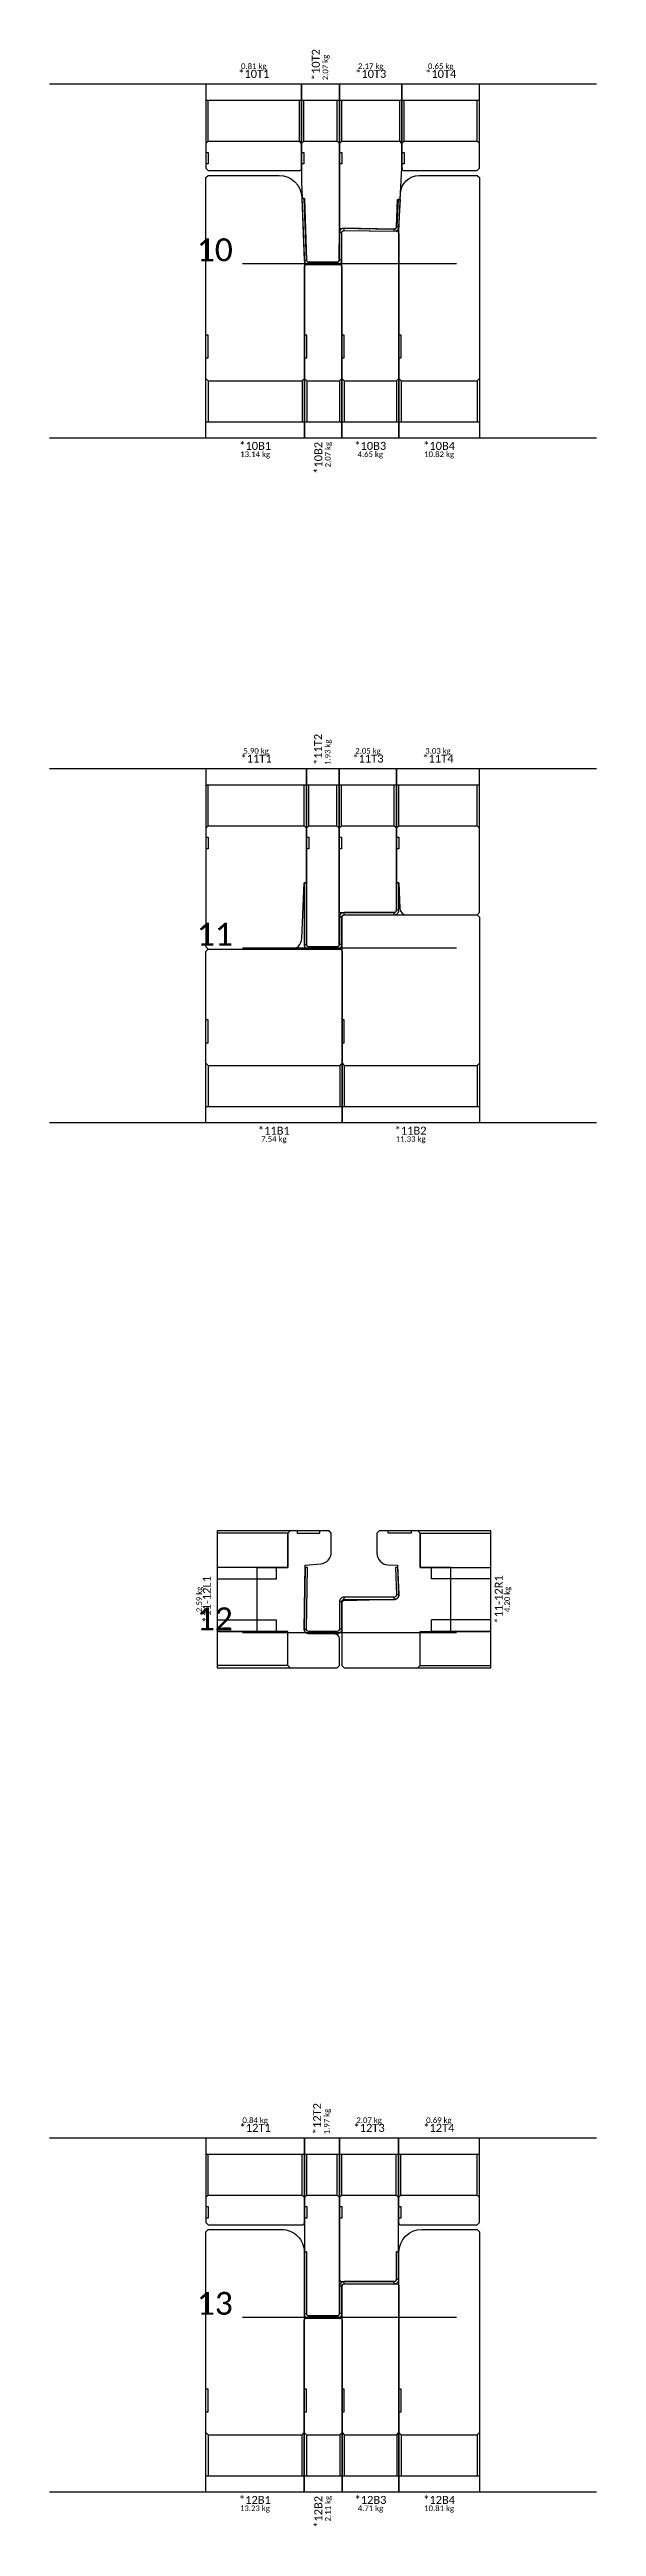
# Model space of a CAD drawing. Header units: millimetres. Extents: x -43 to 662, y -5184 to -4.
# Drawn here: x 422 to 662, y -4076 to -2990 of the extents above; entities that cross this region are included whole.
import ezdxf
from ezdxf.enums import TextEntityAlignment as Align

# ---------------------------------------------------------------- set-up
doc = ezdxf.new("R2010")
doc.units = ezdxf.units.MM
doc.layers.add('0-CAD-polyline', color=7, linetype='CONTINUOUS')
doc.styles.get("Standard").update_dxf_attribs({"font": 'calibri.ttf', "height": 3})

msp = doc.modelspace()

# ---------------------------------------------------------------- texts
at = {"layer": '0-CAD-polyline', "color": 5}
for s, height, p in [('0.81 kg', 2.45, (511.7, -2999.3)), ('2.17 kg', 2.45, (563, -2999.3)), ('0.65 kg', 2.45, (593.7, -2999.3)), ('*10T1', 3.5, (511.7, -3003.5)), ('*10T3', 3.5, (563, -3003.5)), ('*10T4', 3.5, (593.7, -3003.5)), ('*11T1', 3.5, (512.7, -3303.6)), ('5.90 kg', 2.45, (512.7, -3299.4)), ('*11T3', 3.5, (561.8, -3303.6)), ('2.05 kg', 2.45, (561.8, -3299.4)), ('*11T4', 3.5, (592.5, -3303.6)), ('3.03 kg', 2.45, (592.5, -3299.4)), ('0.84 kg', 2.45, (512.3, -3899.5)), ('2.07 kg', 2.45, (562.3, -3899.5)), ('0.69 kg', 2.45, (592.9, -3899.5)), ('*12T1', 3.5, (512.3, -3903.7)), ('*12T3', 3.5, (562.3, -3903.7)), ('*12T4', 3.5, (592.9, -3903.7))]:
    msp.add_text(s, height=height, dxfattribs=at).set_placement(p, align=Align.BOTTOM_CENTER)
for s, height, p in [('*10T2', 3.5, (538.9, -3003.5)), ('2.07 kg', 2.45, (543.1, -3003.5)), ('*11T2', 3.5, (539.9, -3303.6)), ('1.93 kg', 2.45, (544.1, -3303.6)), ('*12T2', 3.5, (539.5, -3903.7)), ('1.97 kg', 2.45, (543.7, -3903.7))]:
    msp.add_text(s, height=height, rotation=90, dxfattribs=at).set_placement(p, align=Align.MIDDLE_LEFT)
at = {"layer": '0-CAD-polyline'}
for s, p in [('10', (486.7, -3082.8)), ('11', (486.7, -3382.8)), ('12', (486.7, -3682.8)), ('13', (486.7, -3982.8))]:
    msp.add_text(s, height=10, dxfattribs=at).set_placement(p)
at = {"layer": '0-CAD-polyline', "color": 1}
for s, height, p in [('*10B1', 3.5, (512.3, -3162)), ('13.14 kg', 2.45, (512.3, -3166.2)), ('*10B3', 3.5, (562.8, -3162)), ('4.65 kg', 2.45, (562.8, -3166.2)), ('*10B4', 3.5, (593, -3162)), ('10.82 kg', 2.45, (593, -3166.2)), ('*11B1', 3.5, (520.5, -3462.1)), ('*11B2', 3.5, (580.5, -3462.1)), ('7.54 kg', 2.45, (520.5, -3466.3)), ('11.33 kg', 2.45, (580.5, -3466.3)), ('*12B1', 3.5, (512.2, -4062.2)), ('13.23 kg', 2.45, (512.2, -4066.4)), ('*12B3', 3.5, (562.9, -4062.2)), ('4.71 kg', 2.45, (562.9, -4066.4)), ('*12B4', 3.5, (593, -4062.2)), ('10.81 kg', 2.45, (593, -4066.4))]:
    msp.add_text(s, height=height, dxfattribs=at).set_placement(p, align=Align.TOP_CENTER)
for s, height, p in [('*10B2', 3.5, (540, -3162)), ('2.07 kg', 2.45, (544.2, -3162)), ('*12B2', 3.5, (540, -4062.2)), ('2.11 kg', 2.45, (544.2, -4062.2))]:
    msp.add_text(s, height=height, rotation=90, dxfattribs=at).set_placement(p, align=Align.MIDDLE_RIGHT)
at = {"layer": '0-CAD-polyline', "color": 4}
for s, height, p in [('2.59 kg', 2.45, (489.7, -3669.3)), ('*11-12L1', 3.5, (493.9, -3669.3))]:
    msp.add_text(s, height=height, rotation=90, dxfattribs=at).set_placement(p, align=Align.BOTTOM_CENTER)
for s, height, p in [('*11-12R1', 3.5, (617.4, -3669.3)), ('4.20 kg', 2.45, (621.6, -3669.3))]:
    msp.add_text(s, height=height, rotation=90, dxfattribs=at).set_placement(p, align=Align.TOP_CENTER)

# ---------------------------------------------------------------- linework, layer by layer
at = {"layer": '0-CAD-polyline', "color": 1}
for p, q in [((662.1, -3005.2), (422.1, -3005.2)), ((506.7, -3083.8), (600.7, -3083.8)), ((491.7, -3115.2), (490.7, -3115.2)), ((491.7, -3125.2), (491.7, -3115.2)), ((534.9, -3115.2), (533.9, -3115.2)), ((534.9, -3125.2), (534.9, -3115.2)), ((551.3, -3115.2), (550.3, -3115.2)), ((551.3, -3125.2), (551.3, -3115.2)), ((576.3, -3115.2), (575.3, -3115.2)), ((576.3, -3125.2), (576.3, -3115.2)), ((490.7, -3125.2), (491.7, -3125.2)), ((533.9, -3125.2), (534.9, -3125.2)), ((550.3, -3125.2), (551.3, -3125.2)), ((575.3, -3125.2), (576.3, -3125.2)), ((490.7, -3134.2), (491.7, -3135.2)), ((491.7, -3135.2), (491.7, -3153.2)), ((491.7, -3135.2), (532.9, -3135.2)), ((491.7, -3135.2), (491.7, -3153.2)), ((533.9, -3134.2), (532.9, -3135.2)), ((532.9, -3135.2), (532.9, -3153.2)), ((532.9, -3135.2), (532.9, -3153.2)), ((533.9, -3134.2), (534.9, -3135.2)), ((534.9, -3135.2), (534.9, -3153.2)), ((534.9, -3135.2), (549.3, -3135.2)), ((534.9, -3135.2), (534.9, -3153.2)), ((550.3, -3134.2), (549.3, -3135.2)), ((549.3, -3135.2), (549.3, -3153.2)), ((549.3, -3135.2), (549.3, -3153.2)), ((550.3, -3134.2), (551.3, -3135.2)), ((551.3, -3135.2), (551.3, -3153.2)), ((551.3, -3135.2), (574.3, -3135.2)), ((551.3, -3135.2), (551.3, -3153.2)), ((575.3, -3134.2), (574.3, -3135.2)), ((574.3, -3135.2), (574.3, -3153.2)), ((574.3, -3135.2), (574.3, -3153.2)), ((575.3, -3134.2), (576.3, -3135.2)), ((576.3, -3135.2), (576.3, -3153.2)), ((576.3, -3135.2), (609.7, -3135.2)), ((576.3, -3135.2), (576.3, -3153.2)), ((610.7, -3134.2), (609.7, -3135.2)), ((609.7, -3135.2), (609.7, -3153.2)), ((609.7, -3135.2), (609.7, -3153.2)), ((490.7, -3153.2), (533.9, -3153.2)), ((490.7, -3153.2), (533.9, -3153.2)), ((533.9, -3153.2), (550.3, -3153.2)), ((533.9, -3153.2), (550.3, -3153.2)), ((550.3, -3153.2), (575.3, -3153.2)), ((550.3, -3153.2), (575.3, -3153.2)), ((575.3, -3153.2), (610.7, -3153.2)), ((575.3, -3153.2), (610.7, -3153.2)), ((422.1, -3160.2), (662.1, -3160.2)), ((662.1, -3305.3), (422.1, -3305.3)), ((506.7, -3383.8), (600.7, -3383.8)), ((491.7, -3415.3), (490.7, -3415.3)), ((491.7, -3425.3), (491.7, -3415.3)), ((551.4, -3415.3), (550.4, -3415.3)), ((551.4, -3425.3), (551.4, -3415.3)), ((490.7, -3425.3), (491.7, -3425.3)), ((550.4, -3425.3), (551.4, -3425.3)), ((490.7, -3434.3), (491.7, -3435.3)), ((491.7, -3435.3), (491.7, -3453.3)), ((491.7, -3435.3), (549.4, -3435.3)), ((491.7, -3435.3), (491.7, -3453.3)), ((550.4, -3434.3), (549.4, -3435.3)), ((549.4, -3435.3), (549.4, -3453.3)), ((549.4, -3435.3), (549.4, -3453.3)), ((550.4, -3434.3), (551.4, -3435.3)), ((551.4, -3435.3), (551.4, -3453.3)), ((551.4, -3435.3), (609.7, -3435.3)), ((551.4, -3435.3), (551.4, -3453.3)), ((610.7, -3434.3), (609.7, -3435.3)), ((609.7, -3435.3), (609.7, -3453.3)), ((609.7, -3435.3), (609.7, -3453.3)), ((422.1, -3460.3), (662.1, -3460.3)), ((490.7, -3453.3), (550.4, -3453.3)), ((490.7, -3453.3), (550.4, -3453.3)), ((550.4, -3453.3), (610.7, -3453.3)), ((550.4, -3453.3), (610.7, -3453.3)), ((495.7, -3639.3), (495.7, -3699.3)), ((615.7, -3699.3), (615.7, -3639.3)), ((506.7, -3683.8), (600.7, -3683.8)), ((662.1, -3905.4), (422.1, -3905.4)), ((506.7, -3983.8), (600.7, -3983.8)), ((491.7, -4015.4), (490.7, -4015.4)), ((491.7, -4025.4), (491.7, -4015.4)), ((534.8, -4015.4), (533.8, -4015.4)), ((534.8, -4025.4), (534.8, -4015.4)), ((551.4, -4015.4), (550.4, -4015.4)), ((551.4, -4025.4), (551.4, -4015.4)), ((576.4, -4015.4), (575.4, -4015.4)), ((576.4, -4025.4), (576.4, -4015.4)), ((490.7, -4025.4), (491.7, -4025.4)), ((533.8, -4025.4), (534.8, -4025.4)), ((550.4, -4025.4), (551.4, -4025.4)), ((575.4, -4025.4), (576.4, -4025.4)), ((490.7, -4034.4), (491.7, -4035.4)), ((491.7, -4035.4), (491.7, -4053.4)), ((491.7, -4035.4), (532.8, -4035.4)), ((491.7, -4035.4), (491.7, -4053.4)), ((533.8, -4034.4), (532.8, -4035.4)), ((532.8, -4035.4), (532.8, -4053.4)), ((532.8, -4035.4), (532.8, -4053.4)), ((533.8, -4034.4), (534.8, -4035.4)), ((534.8, -4035.4), (534.8, -4053.4)), ((534.8, -4035.4), (549.4, -4035.4)), ((534.8, -4035.4), (534.8, -4053.4)), ((550.4, -4034.4), (549.4, -4035.4)), ((549.4, -4035.4), (549.4, -4053.4)), ((549.4, -4035.4), (549.4, -4053.4)), ((550.4, -4034.4), (551.4, -4035.4)), ((551.4, -4035.4), (551.4, -4053.4)), ((551.4, -4035.4), (574.4, -4035.4)), ((551.4, -4035.4), (551.4, -4053.4)), ((575.4, -4034.4), (574.4, -4035.4)), ((574.4, -4035.4), (574.4, -4053.4)), ((574.4, -4035.4), (574.4, -4053.4)), ((575.4, -4034.4), (576.4, -4035.4)), ((576.4, -4035.4), (576.4, -4053.4)), ((576.4, -4035.4), (609.7, -4035.4)), ((576.4, -4035.4), (576.4, -4053.4)), ((610.7, -4034.4), (609.7, -4035.4)), ((609.7, -4035.4), (609.7, -4053.4)), ((609.7, -4035.4), (609.7, -4053.4)), ((490.7, -4053.4), (533.8, -4053.4)), ((490.7, -4053.4), (533.8, -4053.4)), ((533.8, -4053.4), (550.4, -4053.4)), ((533.8, -4053.4), (550.4, -4053.4)), ((550.4, -4053.4), (575.4, -4053.4)), ((550.4, -4053.4), (575.4, -4053.4)), ((575.4, -4053.4), (610.7, -4053.4)), ((575.4, -4053.4), (610.7, -4053.4)), ((422.1, -4060.4), (662.1, -4060.4))]:
    msp.add_line(p, q, dxfattribs=at)
at = {"layer": '0-CAD-polyline', "color": 5}
for p, q in [((490.7, -3012.2), (532.7, -3012.2)), ((490.7, -3012.2), (532.7, -3012.2)), ((491.7, -3030.2), (491.7, -3012.2)), ((491.7, -3030.2), (491.7, -3012.2)), ((531.7, -3030.2), (531.7, -3012.2)), ((531.7, -3030.2), (531.7, -3012.2)), ((532.7, -3012.2), (549.3, -3012.2)), ((532.7, -3012.2), (549.3, -3012.2)), ((533.7, -3030.2), (533.7, -3012.2)), ((533.7, -3030.2), (533.7, -3012.2)), ((548.3, -3030.2), (548.3, -3012.2)), ((548.3, -3030.2), (548.3, -3012.2)), ((549.3, -3012.2), (576.7, -3012.2)), ((549.3, -3012.2), (576.7, -3012.2)), ((550.3, -3030.2), (550.3, -3012.2)), ((550.3, -3030.2), (550.3, -3012.2)), ((575.7, -3030.2), (575.7, -3012.2)), ((575.7, -3030.2), (575.7, -3012.2)), ((576.7, -3012.2), (610.7, -3012.2)), ((576.7, -3012.2), (610.7, -3012.2)), ((577.7, -3030.2), (577.7, -3012.2)), ((577.7, -3030.2), (577.7, -3012.2)), ((609.7, -3030.2), (609.7, -3012.2)), ((609.7, -3030.2), (609.7, -3012.2)), ((490.7, -3031.2), (491.7, -3030.2)), ((490.7, -3035.2), (491.7, -3035.2)), ((491.7, -3030.2), (531.7, -3030.2)), ((491.7, -3035.2), (491.7, -3040.1)), ((532.7, -3031.2), (531.7, -3030.2)), ((532.7, -3031.2), (533.7, -3030.2)), ((532.7, -3035.2), (533.7, -3035.2)), ((533.7, -3030.2), (548.3, -3030.2)), ((533.7, -3035.2), (533.7, -3040.2)), ((549.3, -3031.2), (548.3, -3030.2)), ((549.3, -3031.2), (550.3, -3030.2)), ((549.3, -3035.2), (550.3, -3035.2)), ((550.3, -3030.2), (575.7, -3030.2)), ((550.3, -3035.2), (550.3, -3040.2)), ((576.7, -3031.2), (575.7, -3030.2)), ((576.7, -3031.2), (577.7, -3030.2)), ((576.7, -3035.2), (577.7, -3035.2)), ((577.7, -3030.2), (609.7, -3030.2)), ((577.7, -3035.2), (577.7, -3040.1)), ((610.7, -3031.2), (609.7, -3030.2)), ((491.7, -3040.1), (490.7, -3040.1)), ((533.7, -3040.2), (532.7, -3040.2)), ((550.3, -3040.2), (549.3, -3040.2)), ((577.7, -3040.1), (576.7, -3040.1)), ((550.3, -3070.3), (549.3, -3070.3)), ((551.3, -3069.4), (551.3, -3068.4)), ((573.3, -3069.7), (573.3, -3068.7)), ((575.4, -3067.8), (574.4, -3067.8)), ((533.8, -3082.4), (534.8, -3082.3)), ((550.3, -3082.3), (549.3, -3082.3)), ((535.8, -3084.3), (535.8, -3083.3)), ((542.1, -3084.3), (542.1, -3083.3)), ((548.3, -3084.3), (548.3, -3083.3)), ((490.7, -3312.3), (534.8, -3312.3)), ((490.7, -3312.3), (534.8, -3312.3)), ((491.7, -3330.3), (491.7, -3312.3)), ((491.7, -3330.3), (491.7, -3312.3)), ((533.8, -3330.3), (533.8, -3312.3)), ((533.8, -3330.3), (533.8, -3312.3)), ((534.8, -3312.3), (549.2, -3312.3)), ((534.8, -3312.3), (549.2, -3312.3)), ((535.8, -3330.3), (535.8, -3312.3)), ((535.8, -3330.3), (535.8, -3312.3)), ((548.2, -3330.3), (548.2, -3312.3)), ((548.2, -3330.3), (548.2, -3312.3)), ((549.2, -3312.3), (574.3, -3312.3)), ((549.2, -3312.3), (574.3, -3312.3)), ((550.2, -3330.3), (550.2, -3312.3)), ((550.2, -3330.3), (550.2, -3312.3)), ((573.3, -3330.3), (573.3, -3312.3)), ((573.3, -3330.3), (573.3, -3312.3)), ((574.3, -3312.3), (610.7, -3312.3)), ((574.3, -3312.3), (610.7, -3312.3)), ((575.3, -3330.3), (575.3, -3312.3)), ((575.3, -3330.3), (575.3, -3312.3)), ((609.7, -3330.3), (609.7, -3312.3)), ((609.7, -3330.3), (609.7, -3312.3)), ((490.7, -3331.3), (491.7, -3330.3)), ((491.7, -3330.3), (533.8, -3330.3)), ((534.8, -3331.3), (533.8, -3330.3)), ((534.8, -3331.3), (535.8, -3330.3)), ((535.8, -3330.3), (548.2, -3330.3)), ((549.2, -3331.3), (548.2, -3330.3)), ((549.2, -3331.3), (550.2, -3330.3)), ((550.2, -3330.3), (573.3, -3330.3)), ((574.3, -3331.3), (573.3, -3330.3)), ((574.3, -3331.3), (575.3, -3330.3)), ((575.3, -3330.3), (609.7, -3330.3)), ((610.7, -3331.3), (609.7, -3330.3)), ((490.7, -3335.3), (491.7, -3335.3)), ((491.7, -3340.3), (490.7, -3340.3)), ((491.7, -3335.3), (491.7, -3340.3)), ((534.8, -3335.3), (535.8, -3335.3)), ((535.8, -3340.3), (534.8, -3340.3)), ((535.8, -3335.3), (535.8, -3340.3)), ((549.2, -3335.3), (550.2, -3335.3)), ((550.2, -3340.3), (549.2, -3340.3)), ((550.2, -3335.3), (550.2, -3340.3)), ((574.3, -3335.3), (575.3, -3335.3)), ((575.3, -3340.3), (574.3, -3340.3)), ((575.3, -3335.3), (575.3, -3340.3)), ((550.3, -3370.3), (549.3, -3370.3)), ((551.3, -3369.3), (551.3, -3368.3)), ((573.3, -3369.3), (573.3, -3368.3)), ((575.3, -3367.3), (574.3, -3367.3)), ((533.8, -3382.3), (534.8, -3382.3)), ((535.8, -3384.3), (535.8, -3383.3)), ((542.1, -3384.3), (542.1, -3383.3)), ((548.3, -3384.3), (548.3, -3383.3)), ((550.3, -3382.3), (549.3, -3382.3)), ((551.3, -3669.3), (551.3, -3668.3)), ((573.3, -3669.3), (573.3, -3668.3)), ((575.3, -3667.3), (574.3, -3667.3)), ((550.3, -3670.3), (549.3, -3670.3)), ((533.8, -3682.3), (534.8, -3682.3)), ((535.8, -3684.3), (535.8, -3683.3)), ((542.1, -3684.3), (542.1, -3683.3)), ((548.3, -3684.3), (548.3, -3683.3)), ((550.3, -3682.3), (549.3, -3682.3)), ((490.7, -3912.4), (533.9, -3912.4)), ((490.7, -3912.4), (533.9, -3912.4)), ((491.7, -3930.4), (491.7, -3912.4)), ((491.7, -3930.4), (491.7, -3912.4)), ((532.9, -3930.4), (532.9, -3912.4)), ((532.9, -3930.4), (532.9, -3912.4)), ((533.9, -3912.4), (549.3, -3912.4)), ((533.9, -3912.4), (549.3, -3912.4)), ((534.9, -3930.4), (534.9, -3912.4)), ((534.9, -3930.4), (534.9, -3912.4)), ((548.3, -3930.4), (548.3, -3912.4)), ((548.3, -3930.4), (548.3, -3912.4)), ((549.3, -3912.4), (575.2, -3912.4)), ((549.3, -3912.4), (575.2, -3912.4)), ((550.3, -3930.4), (550.3, -3912.4)), ((550.3, -3930.4), (550.3, -3912.4)), ((574.2, -3930.4), (574.2, -3912.4)), ((574.2, -3930.4), (574.2, -3912.4)), ((575.2, -3912.4), (610.7, -3912.4)), ((575.2, -3912.4), (610.7, -3912.4)), ((576.2, -3930.4), (576.2, -3912.4)), ((576.2, -3930.4), (576.2, -3912.4)), ((609.7, -3930.4), (609.7, -3912.4)), ((609.7, -3930.4), (609.7, -3912.4)), ((490.7, -3931.4), (491.7, -3930.4)), ((490.7, -3935.4), (491.7, -3935.4)), ((491.7, -3940.4), (490.7, -3940.4)), ((491.7, -3930.4), (532.9, -3930.4)), ((491.7, -3935.4), (491.7, -3940.4)), ((533.9, -3931.4), (532.9, -3930.4)), ((533.9, -3931.4), (534.9, -3930.4)), ((533.9, -3935.4), (534.9, -3935.4)), ((534.9, -3940.4), (533.9, -3940.4)), ((534.9, -3930.4), (548.3, -3930.4)), ((534.9, -3935.4), (534.9, -3940.4)), ((549.3, -3931.4), (548.3, -3930.4)), ((549.3, -3931.4), (550.3, -3930.4)), ((549.3, -3935.4), (550.3, -3935.4)), ((550.3, -3940.4), (549.3, -3940.4)), ((550.3, -3930.4), (574.2, -3930.4)), ((550.3, -3935.4), (550.3, -3940.4)), ((575.2, -3931.4), (574.2, -3930.4)), ((575.2, -3931.4), (576.2, -3930.4)), ((575.2, -3935.4), (576.2, -3935.4)), ((576.2, -3940.4), (575.2, -3940.4)), ((576.2, -3930.4), (609.7, -3930.4)), ((576.2, -3935.4), (576.2, -3940.4)), ((610.7, -3931.4), (609.7, -3930.4)), ((550.3, -3970.3), (549.3, -3970.3)), ((551.3, -3969.3), (551.3, -3968.3)), ((573.3, -3969.3), (573.3, -3968.3)), ((575.3, -3967.3), (574.3, -3967.3)), ((533.8, -3982.3), (534.8, -3982.3)), ((535.8, -3984.3), (535.8, -3983.3)), ((542.1, -3984.3), (542.1, -3983.3)), ((548.3, -3984.3), (548.3, -3983.3)), ((550.3, -3982.3), (549.3, -3982.3))]:
    msp.add_line(p, q, dxfattribs=at)
at = {"layer": '0-CAD-polyline', "color": 4}
for p, q in [((526.7, -3640.3), (495.7, -3640.3)), ((526.7, -3640.3), (495.7, -3640.3)), ((527.7, -3639.3), (526.7, -3640.3)), ((526.7, -3640.3), (526.7, -3655.3)), ((530.7, -3639.3), (530.7, -3640.3)), ((530.7, -3640.3), (540.7, -3640.3)), ((540.7, -3640.3), (540.7, -3639.3)), ((570.7, -3640.3), (570.7, -3639.3)), ((580.7, -3640.3), (570.7, -3640.3)), ((580.7, -3639.3), (580.7, -3640.3)), ((583.7, -3639.3), (584.7, -3640.3)), ((584.7, -3640.3), (615.7, -3640.3)), ((584.7, -3640.3), (584.7, -3655.3)), ((584.7, -3640.3), (615.7, -3640.3)), ((526.7, -3655.3), (495.7, -3655.3)), ((521.7, -3655.3), (495.7, -3655.3)), ((513.2, -3683.3), (513.2, -3655.3)), ((521.7, -3660.3), (521.7, -3655.3)), ((521.7, -3660.3), (521.7, -3655.3)), ((584.7, -3655.3), (615.7, -3655.3)), ((589.7, -3660.3), (589.7, -3655.3)), ((589.7, -3660.3), (589.7, -3655.3)), ((589.7, -3655.3), (615.7, -3655.3)), ((598.2, -3683.3), (598.2, -3655.3)), ((495.7, -3660.3), (521.7, -3660.3)), ((615.7, -3660.3), (589.7, -3660.3)), ((495.7, -3678.3), (521.7, -3678.3)), ((495.7, -3678.3), (495.7, -3678.3)), ((521.7, -3683.3), (521.7, -3678.3)), ((589.7, -3683.3), (589.7, -3678.3)), ((615.7, -3678.3), (589.7, -3678.3)), ((615.7, -3678.3), (615.7, -3678.3)), ((526.7, -3683.3), (495.7, -3683.3)), ((495.7, -3683.3), (521.7, -3683.3)), ((526.7, -3698.3), (526.7, -3683.3)), ((584.7, -3698.3), (584.7, -3683.3)), ((584.7, -3683.3), (615.7, -3683.3)), ((615.7, -3683.3), (589.7, -3683.3)), ((526.7, -3698.3), (495.7, -3698.3)), ((526.7, -3698.3), (495.7, -3698.3)), ((527.7, -3699.3), (526.7, -3698.3)), ((583.7, -3699.3), (584.7, -3698.3)), ((584.7, -3698.3), (615.7, -3698.3)), ((584.7, -3698.3), (615.7, -3698.3))]:
    msp.add_line(p, q, dxfattribs=at)
at = {"layer": '0-CAD-polyline', "color": 5}
for points in [[(490.7, -3005.2), (490.7, -3042.1), (491.7, -3043.1), (531.7, -3043.1, 0.414214), (532.7, -3042.1), (532.7, -3005.2)], [(532.7, -3005.2), (532.7, -3043.1), (532.7, -3047.6, 0.008744), (532.7, -3048), (532.9, -3055.2, 0.414214), (533.1, -3055.4), (534, -3055.4), (534.8, -3082.3, 0.405296), (535.8, -3083.3), (548.2, -3083.3, 0.412425), (549.2, -3082.3), (549.3, -3068.3), (549.3, -3005.2)], [(549.3, -3005.2), (549.3, -3068.3), (573.3, -3068.8, 0.407838), (574.3, -3067.8), (574.8, -3055.8), (575.7, -3055.8, 0.409111), (575.9, -3055.6), (576.6, -3042.1, 0.013091), (576.7, -3039.5), (576.7, -3005.2)], [(576.7, -3005.2), (576.7, -3042.1, 0.414214), (577.7, -3043.1), (609.7, -3043.1), (610.7, -3042.1), (610.7, -3005.2)], [(533.8, -3055.4), (532.8, -3055.4), (533.8, -3082.4, 0.404026), (535.8, -3084.3), (542.1, -3084.3), (548.3, -3084.3, 0.414214), (550.3, -3082.3), (550.3, -3070.3, -0.419335), (551.3, -3069.4), (573.3, -3069.7, 0.404026), (575.4, -3067.8), (576, -3055.8), (575, -3055.8), (574.4, -3067.8, -0.404026), (573.3, -3068.7), (551.3, -3068.4, 0.419335), (549.3, -3070.3), (549.3, -3082.3, -0.414214), (548.3, -3083.3), (542.1, -3083.3), (535.8, -3083.3, -0.404026), (534.8, -3082.3), (533.8, -3055.4)], [(490.7, -3305.3), (490.7, -3383.3), (491.7, -3384.3), (527.8, -3384.3, 0.401491), (532.8, -3379.6), (533.8, -3355.3), (534.8, -3355.3), (534.8, -3305.3)], [(534.8, -3305.3), (534.8, -3382.3, 0.414213), (535.8, -3383.3), (548.2, -3383.3, 0.414214), (549.2, -3382.3), (549.2, -3305.3)], [(549.2, -3305.3), (549.2, -3368.3), (573.3, -3368.3, 0.414212), (574.3, -3367.3), (574.3, -3305.3)], [(574.3, -3305.3), (574.3, -3355.3), (575.3, -3355.3), (575.8, -3366.5, 0.401491), (578.8, -3369.3), (609.7, -3369.3), (610.7, -3368.3), (610.7, -3305.3)], [(534.8, -3355.3), (533.8, -3355.3), (533.8, -3382.3, 0.414214), (535.8, -3384.3), (542.1, -3384.3), (548.3, -3384.3, 0.414214), (550.3, -3382.3), (550.3, -3370.3, -0.414214), (551.3, -3369.3), (573.3, -3369.3, 0.414214), (575.3, -3367.3), (575.3, -3355.3), (574.3, -3355.3), (574.3, -3367.3, -0.414214), (573.3, -3368.3), (551.3, -3368.3, 0.414214), (549.3, -3370.3), (549.3, -3382.3, -0.414214), (548.3, -3383.3), (542.1, -3383.3), (535.8, -3383.3, -0.414214), (534.8, -3382.3), (534.8, -3355.3)], [(535.3, -3655.3), (534.3, -3655.3), (533.8, -3682.3, 0.419335), (535.8, -3684.3), (542.1, -3684.3), (548.3, -3684.3, 0.414214), (550.3, -3682.3), (550.3, -3670.3, -0.414214), (551.3, -3669.3), (573.3, -3669.3, 0.424475), (575.3, -3667.3), (574.9, -3655.3), (573.9, -3655.3), (574.3, -3667.3, -0.424475), (573.3, -3668.3), (551.3, -3668.3, 0.414214), (549.3, -3670.3), (549.3, -3682.3, -0.414214), (548.3, -3683.3), (542.1, -3683.3), (535.8, -3683.3, -0.419335), (534.8, -3682.3), (535.3, -3655.3)], [(490.7, -3905.4), (490.7, -3942.4), (491.7, -3943.4), (532.9, -3943.4, 0.414214), (533.9, -3942.4), (533.9, -3905.4)], [(533.9, -3905.4), (533.9, -3955.1, 0.414214), (534.1, -3955.3), (534.8, -3955.3), (534.8, -3982.3, 0.414213), (535.8, -3983.3), (548.3, -3983.3, 0.414214), (549.3, -3982.3), (549.3, -3905.4)], [(549.3, -3905.4), (549.3, -3967.3, 0.414214), (550.3, -3968.3), (573.3, -3968.3, 0.414212), (574.3, -3967.3), (574.3, -3955.3), (575, -3955.3, 0.414214), (575.2, -3955.1), (575.2, -3905.4)], [(575.2, -3905.4), (575.2, -3942.4, 0.414214), (576.2, -3943.4), (609.7, -3943.4), (610.7, -3942.4), (610.7, -3905.4)], [(534.8, -3955.3), (533.8, -3955.3), (533.8, -3982.3, 0.414214), (535.8, -3984.3), (542.1, -3984.3), (548.3, -3984.3, 0.414214), (550.3, -3982.3), (550.3, -3970.3, -0.414214), (551.3, -3969.3), (573.3, -3969.3, 0.414214), (575.3, -3967.3), (575.3, -3955.3), (574.3, -3955.3), (574.3, -3967.3, -0.414214), (573.3, -3968.3), (551.3, -3968.3, 0.414214), (549.3, -3970.3), (549.3, -3982.3, -0.414214), (548.3, -3983.3), (542.1, -3983.3), (535.8, -3983.3, -0.414214), (534.8, -3982.3), (534.8, -3955.3)]]:
    msp.add_lwpolyline(points, format="xyb", dxfattribs=at)
for points in [[(490.7, -3031.2), (491.7, -3030.2), (531.7, -3030.2), (532.7, -3031.2)], [(532.7, -3031.2), (533.7, -3030.2), (548.3, -3030.2), (549.3, -3031.2)], [(549.3, -3031.2), (550.3, -3030.2), (575.7, -3030.2), (576.7, -3031.2)], [(576.7, -3031.2), (577.7, -3030.2), (609.7, -3030.2), (610.7, -3031.2)], [(490.7, -3331.3), (491.7, -3330.3), (533.8, -3330.3), (534.8, -3331.3)], [(534.8, -3331.3), (535.8, -3330.3), (548.2, -3330.3), (549.2, -3331.3)], [(549.2, -3331.3), (550.2, -3330.3), (573.3, -3330.3), (574.3, -3331.3)], [(574.3, -3331.3), (575.3, -3330.3), (609.7, -3330.3), (610.7, -3331.3)], [(490.7, -3931.4), (491.7, -3930.4), (532.9, -3930.4), (533.9, -3931.4)], [(533.9, -3931.4), (534.9, -3930.4), (548.3, -3930.4), (549.3, -3931.4)], [(549.3, -3931.4), (550.3, -3930.4), (574.2, -3930.4), (575.2, -3931.4)], [(575.2, -3931.4), (576.2, -3930.4), (609.7, -3930.4), (610.7, -3931.4)]]:
    msp.add_lwpolyline(points, dxfattribs=at)
at = {"layer": '0-CAD-polyline', "color": 1}
for points in [[(490.7, -3160.2), (490.7, -3046.2), (491.7, -3045.2), (522.8, -3045.2, -0.404026), (532.8, -3054.9), (533.9, -3084.3), (533.9, -3160.2)], [(575.3, -3160.2), (575.3, -3069.8), (576.1, -3053, -0.39896), (584.3, -3045.2), (609.7, -3045.2), (610.7, -3046.2), (610.7, -3160.2)], [(550.3, -3160.2), (550.3, -3084.3), (550.3, -3070.4, -0.418309), (551.4, -3069.4), (574.3, -3069.7, -0.40962), (575.3, -3070.7), (575.3, -3160.2)], [(533.9, -3160.2), (533.9, -3085.3, -0.414214), (534.9, -3084.3), (549.3, -3084.3, -0.414214), (550.3, -3085.3), (550.3, -3160.2)], [(550.4, -3460.3), (550.4, -3370.3, -0.414214), (551.4, -3369.3), (609.7, -3369.3), (610.7, -3370.3), (610.7, -3460.3)], [(490.7, -3460.3), (490.7, -3385.3), (491.7, -3384.3), (549.4, -3384.3, -0.414214), (550.4, -3385.3), (550.4, -3460.3)], [(490.7, -4060.4), (490.7, -3946.4), (491.7, -3945.4), (523.8, -3945.4, -0.414214), (533.8, -3955.4), (533.8, -4060.4)], [(575.4, -4060.4), (575.4, -3955.4, -0.414213), (585.4, -3945.4), (609.7, -3945.4), (610.7, -3946.4), (610.7, -4060.4)], [(550.4, -4060.4), (550.4, -3970.3, -0.414214), (551.4, -3969.3), (574.4, -3969.3, -0.414214), (575.4, -3970.3), (575.4, -4060.4)], [(533.8, -4060.4), (533.8, -3985.3, -0.414214), (534.8, -3984.3), (549.4, -3984.3, -0.414214), (550.4, -3985.3), (550.4, -4060.4)]]:
    msp.add_lwpolyline(points, format="xyb", dxfattribs=at)
for points in [[(490.7, -3134.2), (491.7, -3135.2), (532.9, -3135.2), (533.9, -3134.2)], [(533.9, -3134.2), (534.9, -3135.2), (549.3, -3135.2), (550.3, -3134.2)], [(550.3, -3134.2), (551.3, -3135.2), (574.3, -3135.2), (575.3, -3134.2)], [(575.3, -3134.2), (576.3, -3135.2), (609.7, -3135.2), (610.7, -3134.2)], [(490.7, -3434.3), (491.7, -3435.3), (549.4, -3435.3), (550.4, -3434.3)], [(550.4, -3434.3), (551.4, -3435.3), (609.7, -3435.3), (610.7, -3434.3)], [(490.7, -4034.4), (491.7, -4035.4), (532.8, -4035.4), (533.8, -4034.4)], [(533.8, -4034.4), (534.8, -4035.4), (549.4, -4035.4), (550.4, -4034.4)], [(550.4, -4034.4), (551.4, -4035.4), (574.4, -4035.4), (575.4, -4034.4)], [(575.4, -4034.4), (576.4, -4035.4), (609.7, -4035.4), (610.7, -4034.4)]]:
    msp.add_lwpolyline(points, dxfattribs=at)
at = {"layer": '0-CAD-polyline', "color": 4}
for points in [[(495.7, -3699.3), (548.3, -3699.3), (549.3, -3698.3), (549.3, -3686.5, 0.409111), (547.3, -3684.5), (535.8, -3684.3, -0.414214), (533.8, -3682.3), (534.3, -3654.3), (541.1, -3653.7, 0.388879), (545.7, -3648.7), (545.7, -3640.3), (544.7, -3639.3), (495.7, -3639.3)], [(615.7, -3639.3), (566.7, -3639.3), (565.7, -3640.3), (565.7, -3649.1, 0.401491), (570.5, -3654.1), (574.8, -3654.3), (575.3, -3667.3, -0.416772), (573.4, -3669.3), (551.3, -3669.9, 0.406566), (550.3, -3670.9), (550.3, -3698.3), (551.3, -3699.3), (615.7, -3699.3)]]:
    msp.add_lwpolyline(points, format="xyb", dxfattribs=at)
for points in [[(527.7, -3699.3), (526.7, -3698.3), (526.7, -3683.3), (513.2, -3683.3), (513.2, -3655.3), (526.7, -3655.3), (526.7, -3640.3), (527.7, -3639.3)], [(583.7, -3699.3), (584.7, -3698.3), (584.7, -3683.3), (598.2, -3683.3), (598.2, -3655.3), (584.7, -3655.3), (584.7, -3640.3), (583.7, -3639.3)]]:
    msp.add_lwpolyline(points, dxfattribs=at)
for centre in [(526.7, -3655.3), (584.7, -3655.3), (526.7, -3683.3), (584.7, -3683.3)]:
    msp.add_arc(centre, 0, 0, 0, dxfattribs=at)

msp.set_redraw_order([(e.dxf.handle, doc.entitydb.next_handle()) for e in msp.query("TEXT MTEXT ATTDEF DIMENSION ARC_DIMENSION")])  # texts and dimensions are drawn at this point

doc.saveas('drawing.dxf')
